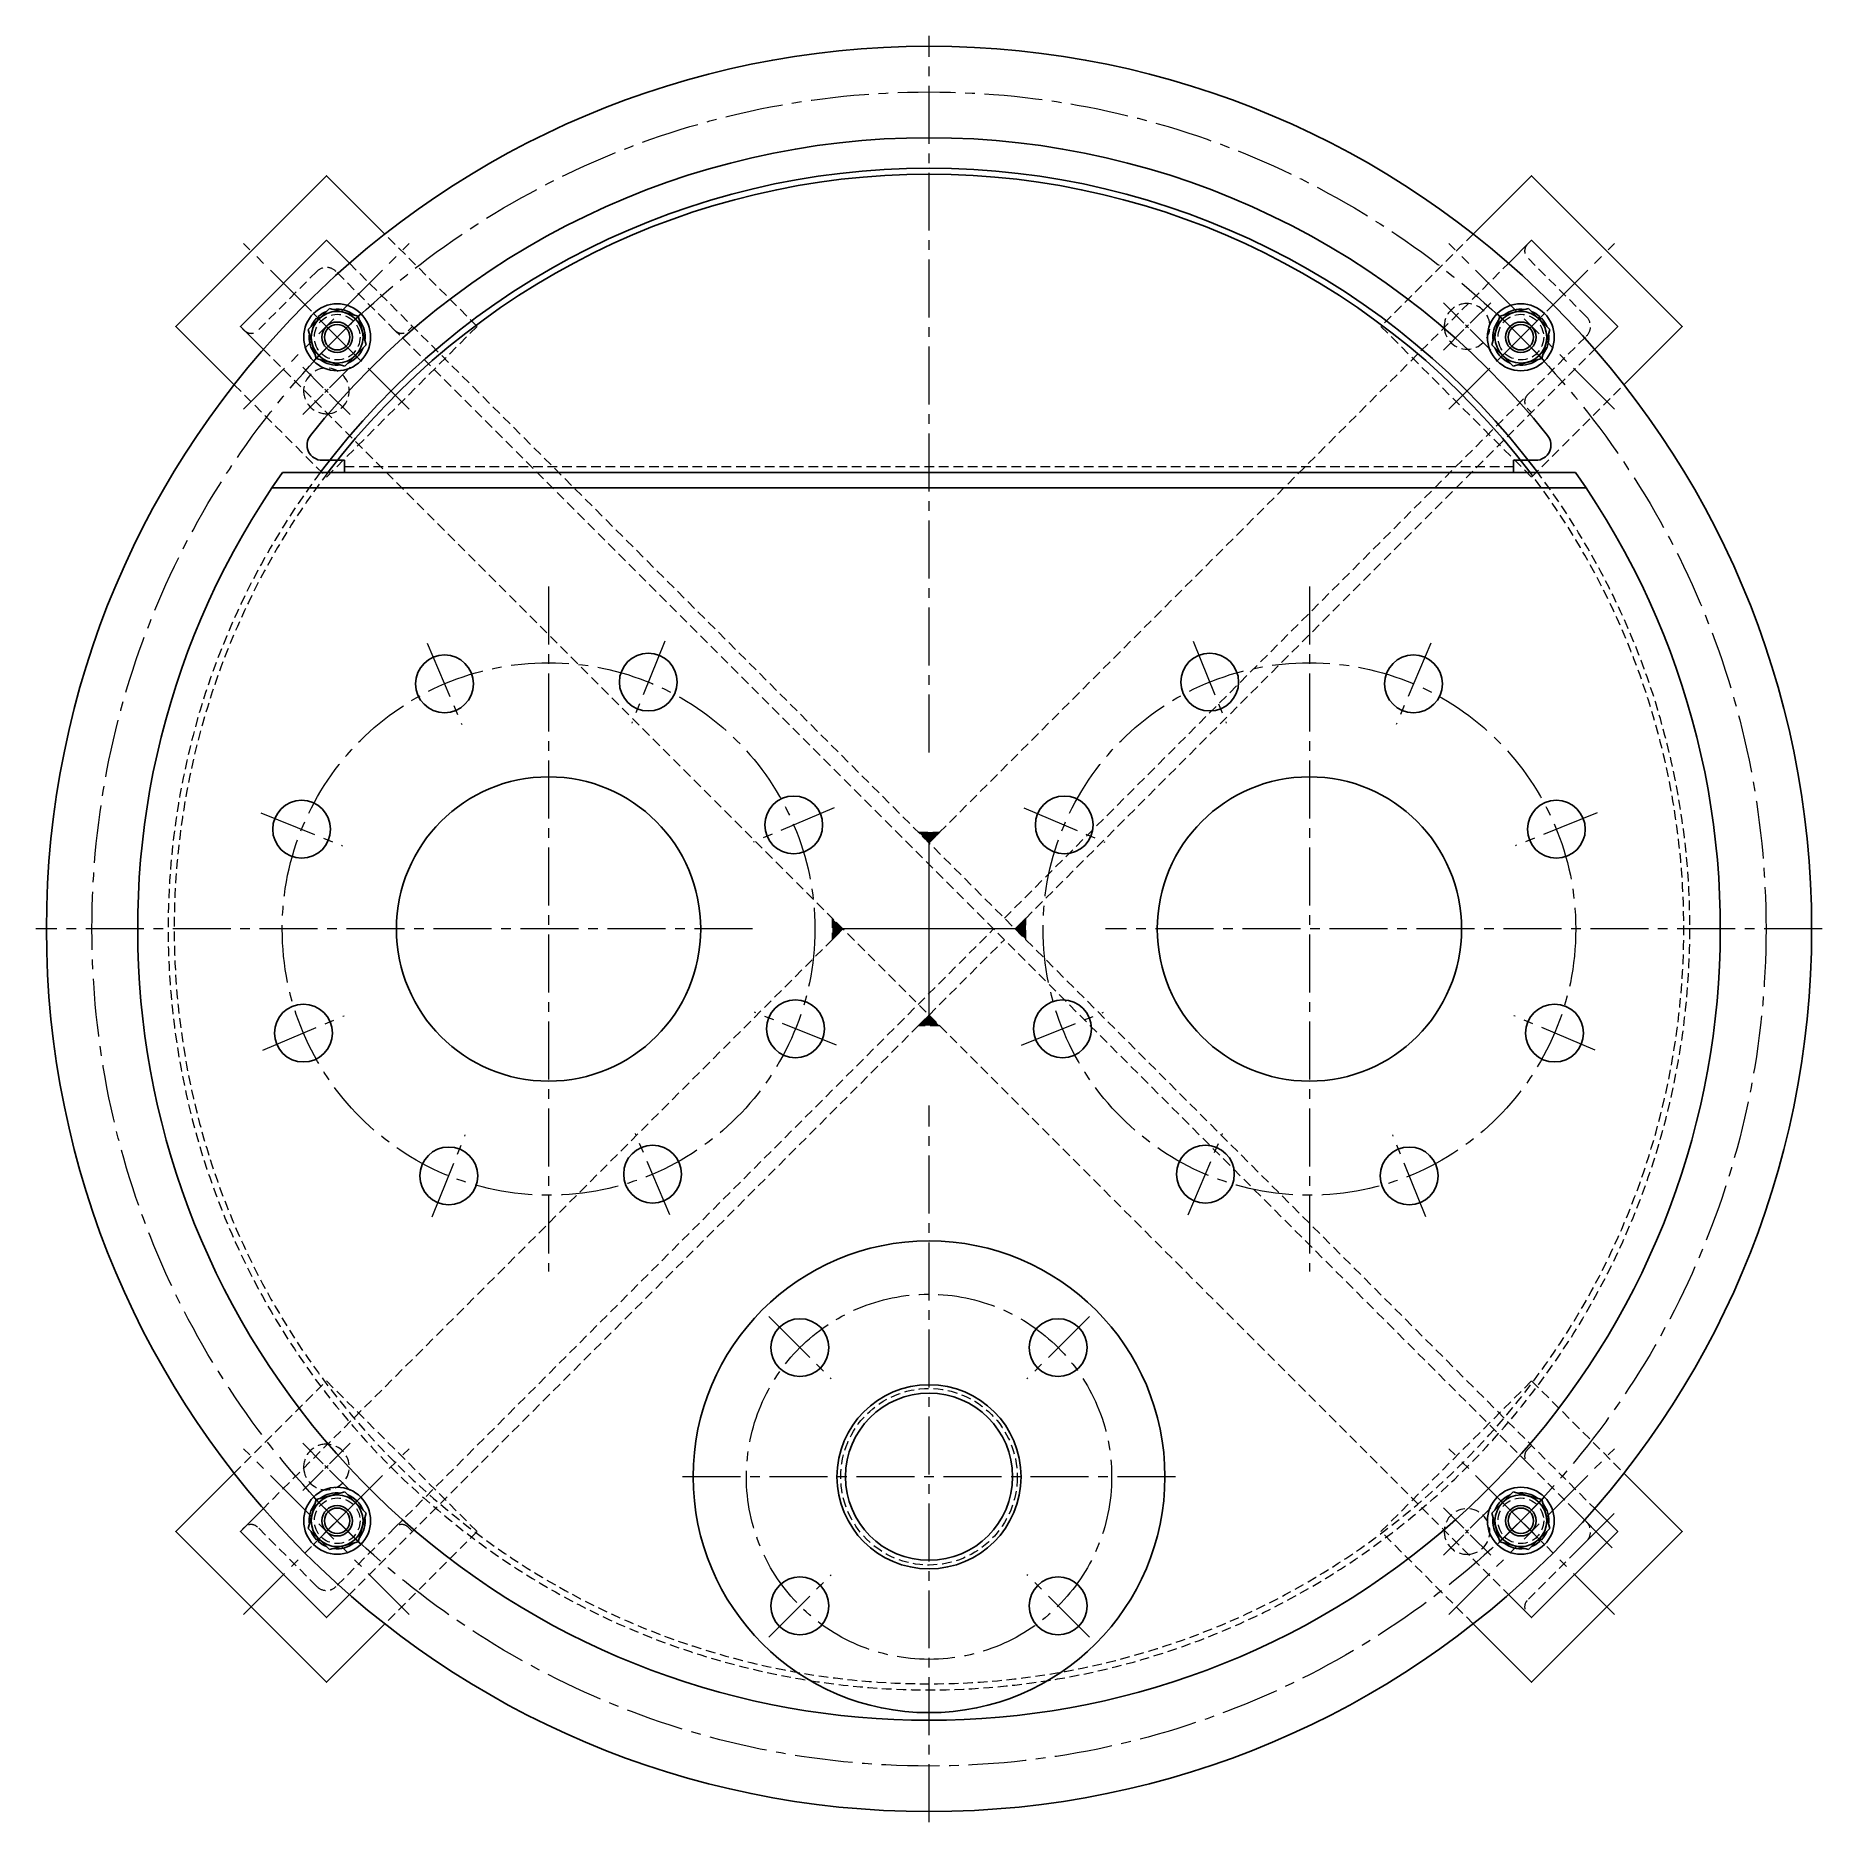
# Model space of a CAD drawing. Header units: millimetres. Extents: x 0 to 70370, y 0 to 11543.
# Drawn here: x 34272 to 34859, y 10880 to 11467 of the extents above; entities that cross this region are included whole.
import ezdxf

# ---------------------------------------------------------------- set-up
doc = ezdxf.new("R2010")
doc.units = ezdxf.units.MM
doc.linetypes.add('CENTER2', pattern=[28.575, 19.05, -3.175, 3.175, -3.175])
doc.linetypes.add('HIDDEN2', pattern=[4.7625, 3.175, -1.5875])
for name, color, linetype, lineweight in [('01_外形線', 7, 'Continuous', 25), ('03_かくれ線', 6, 'HIDDEN2', 13), ('04_中心線', 1, 'CENTER2', 9)]:
    doc.layers.add(name, color=color, linetype=linetype, lineweight=lineweight)

# ---------------------------------------------------------------- blocks, each defined once
blk = doc.blocks.new('*U2880')
at = {"layer": '04_中心線', "color": 0, "linetype": 'CENTER2', "transparency": 16777216}
for p, q in [((0, 7), (0, 38.5)), ((-38.5, 0), (-7, 0)), ((7, 0), (38.5, 0)), ((0, -38.5), (0, -7))]:
    blk.add_line(p, q, dxfattribs=at)
at = {"layer": '04_中心線', "color": 0, "linetype": 'Continuous', "transparency": 16777216}
for p, q in [((-3.5, 0), (3.5, 0)), ((0, -3.5), (0, 3.5))]:
    blk.add_line(p, q, dxfattribs=at)
blk = doc.blocks.new('*U2881')
at = {"layer": '04_中心線', "color": 0, "linetype": 'CENTER2', "transparency": 16777216}
for p, q in [((0, 1.5), (0, 11)), ((-11, 0), (-1.5, 0)), ((1.5, 0), (11, 0)), ((0, -11), (0, -1.5))]:
    blk.add_line(p, q, dxfattribs=at)
at = {"layer": '04_中心線', "color": 0, "linetype": 'Continuous', "transparency": 16777216}
for p, q in [((-0.75, 0), (0.75, 0)), ((0, -0.75), (0, 0.75))]:
    blk.add_line(p, q, dxfattribs=at)
blk = doc.blocks.new('*U2882')
at = {"layer": '04_中心線', "color": 0, "linetype": 'CENTER2', "transparency": 16777216}
for p, q in [((0, 7), (0, 38.5)), ((-38.5, 0), (-7, 0)), ((7, 0), (38.5, 0)), ((0, -38.5), (0, -7))]:
    blk.add_line(p, q, dxfattribs=at)
at = {"layer": '04_中心線', "color": 0, "linetype": 'Continuous', "transparency": 16777216}
for p, q in [((-3.5, 0), (3.5, 0)), ((0, -3.5), (0, 3.5))]:
    blk.add_line(p, q, dxfattribs=at)
blk = doc.blocks.new('*U2883')
at = {"layer": '04_中心線', "color": 0, "linetype": 'CENTER2', "transparency": 16777216}
for p, q in [((0, 1.5), (0, 11)), ((-11, 0), (-1.5, 0)), ((1.5, 0), (11, 0)), ((0, -11), (0, -1.5))]:
    blk.add_line(p, q, dxfattribs=at)
at = {"layer": '04_中心線', "color": 0, "linetype": 'Continuous', "transparency": 16777216}
for p, q in [((-0.75, 0), (0.75, 0)), ((0, -0.75), (0, 0.75))]:
    blk.add_line(p, q, dxfattribs=at)
blk = doc.blocks.new('*U2884')
at = {"layer": '04_中心線', "color": 0, "linetype": 'CENTER2', "transparency": 16777216}
for p, q in [((0, 7), (0, 38.5)), ((-38.5, 0), (-7, 0)), ((7, 0), (38.5, 0)), ((0, -38.5), (0, -7))]:
    blk.add_line(p, q, dxfattribs=at)
at = {"layer": '04_中心線', "color": 0, "linetype": 'Continuous', "transparency": 16777216}
for p, q in [((-3.5, 0), (3.5, 0)), ((0, -3.5), (0, 3.5))]:
    blk.add_line(p, q, dxfattribs=at)
blk = doc.blocks.new('*U2885')
at = {"layer": '04_中心線', "color": 0, "linetype": 'CENTER2', "transparency": 16777216}
for p, q in [((0, 1.5), (0, 11)), ((-11, 0), (-1.5, 0)), ((1.5, 0), (11, 0)), ((0, -11), (0, -1.5))]:
    blk.add_line(p, q, dxfattribs=at)
at = {"layer": '04_中心線', "color": 0, "linetype": 'Continuous', "transparency": 16777216}
for p, q in [((-0.75, 0), (0.75, 0)), ((0, -0.75), (0, 0.75))]:
    blk.add_line(p, q, dxfattribs=at)
blk = doc.blocks.new('*U2878')
at = {"layer": '04_中心線', "color": 0, "linetype": 'CENTER2', "transparency": 16777216}
for p, q in [((0, 7), (0, 38.5)), ((-38.5, 0), (-7, 0)), ((7, 0), (38.5, 0)), ((0, -38.5), (0, -7))]:
    blk.add_line(p, q, dxfattribs=at)
at = {"layer": '04_中心線', "color": 0, "linetype": 'Continuous', "transparency": 16777216}
for p, q in [((-3.5, 0), (3.5, 0)), ((0, -3.5), (0, 3.5))]:
    blk.add_line(p, q, dxfattribs=at)
blk = doc.blocks.new('*U2879')
at = {"layer": '04_中心線', "color": 0, "linetype": 'CENTER2', "transparency": 16777216}
for p, q in [((0, 1.5), (0, 11)), ((-11, 0), (-1.5, 0)), ((1.5, 0), (11, 0)), ((0, -11), (0, -1.5))]:
    blk.add_line(p, q, dxfattribs=at)
at = {"layer": '04_中心線', "color": 0, "linetype": 'Continuous', "transparency": 16777216}
for p, q in [((-0.75, 0), (0.75, 0)), ((0, -0.75), (0, 0.75))]:
    blk.add_line(p, q, dxfattribs=at)
blk = doc.blocks.new('*U2886')
at = {"layer": '04_中心線', "color": 0, "linetype": 'CENTER2', "transparency": 16777216}
for p, q in [((0, 1.5), (0, 11)), ((-11, 0), (-1.5, 0)), ((1.5, 0), (11, 0)), ((0, -11), (0, -1.5))]:
    blk.add_line(p, q, dxfattribs=at)
at = {"layer": '04_中心線', "color": 0, "linetype": 'Continuous', "transparency": 16777216}
for p, q in [((-0.75, 0), (0.75, 0)), ((0, -0.75), (0, 0.75))]:
    blk.add_line(p, q, dxfattribs=at)
blk = doc.blocks.new('*U2891')
at = {"layer": '04_中心線', "color": 0, "linetype": 'CENTER2', "transparency": 16777216}
for p, q in [((0, 1.5), (0, 11)), ((-11, 0), (-1.5, 0)), ((1.5, 0), (11, 0)), ((0, -11), (0, -1.5))]:
    blk.add_line(p, q, dxfattribs=at)
at = {"layer": '04_中心線', "color": 0, "linetype": 'Continuous', "transparency": 16777216}
for p, q in [((-0.75, 0), (0.75, 0)), ((0, -0.75), (0, 0.75))]:
    blk.add_line(p, q, dxfattribs=at)
blk = doc.blocks.new('*U2893')
at = {"layer": '04_中心線', "color": 0, "linetype": 'CENTER2', "transparency": 16777216}
for p, q in [((0, 1.5), (0, 11)), ((-11, 0), (-1.5, 0)), ((1.5, 0), (11, 0)), ((0, -11), (0, -1.5))]:
    blk.add_line(p, q, dxfattribs=at)
at = {"layer": '04_中心線', "color": 0, "linetype": 'Continuous', "transparency": 16777216}
for p, q in [((-0.75, 0), (0.75, 0)), ((0, -0.75), (0, 0.75))]:
    blk.add_line(p, q, dxfattribs=at)
blk = doc.blocks.new('*U2892')
at = {"layer": '04_中心線', "color": 0, "linetype": 'CENTER2', "transparency": 16777216}
for p, q in [((0, 1.5), (0, 11)), ((-11, 0), (-1.5, 0)), ((1.5, 0), (11, 0)), ((0, -11), (0, -1.5))]:
    blk.add_line(p, q, dxfattribs=at)
at = {"layer": '04_中心線', "color": 0, "linetype": 'Continuous', "transparency": 16777216}
for p, q in [((-0.75, 0), (0.75, 0)), ((0, -0.75), (0, 0.75))]:
    blk.add_line(p, q, dxfattribs=at)
blk = doc.blocks.new('*U2906')
at = {"layer": '04_中心線', "color": 0, "linetype": 'CENTER2', "transparency": 16777216}
for p, q in [((0, 58), (0, 293.5)), ((-293.5, 0), (-58, 0)), ((58, 0), (293.5, 0)), ((0, -293.5), (0, -58))]:
    blk.add_line(p, q, dxfattribs=at)
at = {"layer": '04_中心線', "color": 0, "linetype": 'Continuous', "transparency": 16777216}
for p, q in [((0, -29), (0, 29)), ((-29, 0), (29, 0))]:
    blk.add_line(p, q, dxfattribs=at)
blk = doc.blocks.new('*U2907')
at = {"layer": '04_中心線', "color": 0, "linetype": 'CENTER2', "transparency": 16777216}
for p, q in [((0, 1.5), (0, 11)), ((-11, 0), (-1.5, 0)), ((1.5, 0), (11, 0)), ((0, -11), (0, -1.5))]:
    blk.add_line(p, q, dxfattribs=at)
at = {"layer": '04_中心線', "color": 0, "linetype": 'Continuous', "transparency": 16777216}
for p, q in [((-0.75, 0), (0.75, 0)), ((0, -0.75), (0, 0.75))]:
    blk.add_line(p, q, dxfattribs=at)
blk = doc.blocks.new('*U2908')
at = {"layer": '04_中心線', "color": 0, "linetype": 'CENTER2', "transparency": 16777216}
for p, q in [((0, 1.5), (0, 11)), ((-11, 0), (-1.5, 0)), ((1.5, 0), (11, 0)), ((0, -11), (0, -1.5))]:
    blk.add_line(p, q, dxfattribs=at)
at = {"layer": '04_中心線', "color": 0, "linetype": 'Continuous', "transparency": 16777216}
for p, q in [((-0.75, 0), (0.75, 0)), ((0, -0.75), (0, 0.75))]:
    blk.add_line(p, q, dxfattribs=at)
blk = doc.blocks.new('*U2909')
at = {"layer": '04_中心線', "color": 0, "linetype": 'CENTER2', "transparency": 16777216}
for p, q in [((0, 1.5), (0, 11)), ((-11, 0), (-1.5, 0)), ((1.5, 0), (11, 0)), ((0, -11), (0, -1.5))]:
    blk.add_line(p, q, dxfattribs=at)
at = {"layer": '04_中心線', "color": 0, "linetype": 'Continuous', "transparency": 16777216}
for p, q in [((-0.75, 0), (0.75, 0)), ((0, -0.75), (0, 0.75))]:
    blk.add_line(p, q, dxfattribs=at)
blk = doc.blocks.new('*U2910')
at = {"layer": '04_中心線', "color": 0, "linetype": 'CENTER2', "transparency": 16777216}
for p, q in [((0, 1.5), (0, 11)), ((-11, 0), (-1.5, 0)), ((1.5, 0), (11, 0)), ((0, -11), (0, -1.5))]:
    blk.add_line(p, q, dxfattribs=at)
at = {"layer": '04_中心線', "color": 0, "linetype": 'Continuous', "transparency": 16777216}
for p, q in [((-0.75, 0), (0.75, 0)), ((0, -0.75), (0, 0.75))]:
    blk.add_line(p, q, dxfattribs=at)

msp = doc.modelspace()

# ---------------------------------------------------------------- hatches: boundary and pattern name
at = {"layer": '03_かくれ線'}
h = msp.add_hatch(color=256, dxfattribs=at)
h.dxf.hatch_style = 1
h.paths.add_polyline_path([(34562.191, 11205.715), (34565.726, 11202.18), (34569.262, 11205.715)])
h = msp.add_hatch(color=256, dxfattribs=at)
h.dxf.hatch_style = 1
h.paths.add_polyline_path([(34533.906, 11170.36), (34537.442, 11173.895), (34533.906, 11177.431)])
h = msp.add_hatch(color=256, dxfattribs=at)
h.dxf.hatch_style = 1
h.paths.add_polyline_path([(34597.546, 11177.431), (34594.01, 11173.895), (34597.546, 11170.36)])
h = msp.add_hatch(color=256, dxfattribs=at)
h.dxf.hatch_style = 1
h.paths.add_polyline_path([(34569.262, 11142.076), (34565.726, 11145.611), (34562.191, 11142.076)])

# ---------------------------------------------------------------- linework, layer by layer
at = {"layer": '01_外形線'}
for p, q in [((34353.351, 11323.878), (34778.086, 11323.878)), ((34373.719, 11327.878), (34366.36, 11327.878)), ((34373.719, 11327.878), (34373.719, 11323.878)), ((34373.719, 11323.878), (34757.719, 11323.878)), ((34757.719, 11327.878), (34757.719, 11323.878)), ((34757.719, 11327.878), (34765.078, 11327.878)), ((34349.906, 11318.878), (34781.531, 11318.878)), ((34776.562, 10984.273), (34790.233, 10970.602)), ((34777.219, 10968.195), (34790.804, 10981.78)), ((34792, 10975.906), (34763.716, 10947.621))]:
    msp.add_line(p, q, dxfattribs=at)
for points in [[(34337.424, 11352.7), (34318.239, 11371.885), (34367.736, 11421.383), (34386.925, 11402.194)], [(34744.522, 11402.189), (34763.716, 11421.383), (34813.213, 11371.885), (34794.02, 11352.692)], [(34347.021, 11364.317), (34339.452, 11371.885), (34367.736, 11400.17), (34375.307, 11392.599)], [(34756.139, 11392.592), (34763.716, 11400.17), (34792, 11371.885), (34784.424, 11364.309)], [(34368.717, 11377.795), (34361.777, 11370.855)], [(34378.197, 11375.255), (34368.717, 11377.795)], [(34753.24, 11375.255), (34762.721, 11377.795)], [(34762.721, 11377.795), (34769.661, 11370.855)], [(34361.777, 11370.855), (34364.317, 11361.374)], [(34364.981, 11374.06), (34364.492, 11374.549)], [(34365.512, 11374.59), (34365.022, 11375.08)], [(34380.738, 11365.774), (34378.197, 11375.255)], [(34750.7, 11365.774), (34753.24, 11375.255)], [(34765.926, 11374.59), (34766.415, 11375.08)], [(34766.456, 11374.06), (34766.946, 11374.549)], [(34769.661, 11370.855), (34767.121, 11361.374)], [(34373.797, 11358.834), (34380.738, 11365.774)], [(34757.64, 11358.834), (34750.7, 11365.774)], [(34364.317, 11361.374), (34373.797, 11358.834)], [(34767.121, 11361.374), (34757.64, 11358.834)], [(34337.407, 10995.074), (34318.239, 10975.906), (34367.736, 10926.408), (34386.905, 10945.577)], [(34794.035, 10995.084), (34813.213, 10975.906), (34763.716, 10926.408), (34744.541, 10945.583)], [(34364.317, 10986.381), (34373.797, 10988.922)], [(34373.797, 10988.922), (34380.738, 10981.981)], [(34757.64, 10988.922), (34750.7, 10981.981)], [(34767.121, 10986.381), (34757.64, 10988.922)], [(34347.004, 10983.458), (34339.452, 10975.906), (34367.736, 10947.621), (34375.288, 10955.173)], [(34361.777, 10976.901), (34364.317, 10986.381)], [(34784.44, 10983.466), (34792, 10975.906), (34763.716, 10947.621), (34756.157, 10955.18)], [(34769.661, 10976.901), (34767.121, 10986.381)], [(34368.717, 10969.961), (34361.777, 10976.901)], [(34380.738, 10981.981), (34378.197, 10972.501)], [(34750.7, 10981.981), (34753.24, 10972.501)], [(34762.721, 10969.961), (34769.661, 10976.901)], [(34364.981, 10973.696), (34364.492, 10973.206)], [(34365.512, 10973.165), (34365.022, 10972.676)], [(34378.197, 10972.501), (34368.717, 10969.961)], [(34753.24, 10972.501), (34762.721, 10969.961)], [(34765.926, 10973.165), (34766.415, 10972.676)], [(34766.456, 10973.696), (34766.946, 10973.206)]]:
    msp.add_lwpolyline(points, dxfattribs=at)
for points in [[(34367.736, 11376.814, 0.0881874), (34365.022, 11375.08)], [(34376.857, 11375.614, 0.1988668), (34370.057, 11377.436)], [(34754.58, 11375.614, -0.1988668), (34761.38, 11377.436)], [(34763.702, 11376.814, -0.0881874), (34766.415, 11375.08)], [(34364.492, 11374.549, 0.0881874), (34362.758, 11371.836)], [(34380.378, 11367.114, 0.1988668), (34378.556, 11373.914)], [(34751.059, 11367.114, -0.1988668), (34752.881, 11373.914)], [(34766.946, 11374.549, -0.0881874), (34768.68, 11371.836)], [(34362.136, 11369.514, 0.1988668), (34363.958, 11362.714)], [(34374.778, 11359.815, 0.1988668), (34379.756, 11364.793)], [(34756.659, 11359.815, -0.1988668), (34751.681, 11364.793)], [(34769.302, 11369.514, -0.1988668), (34767.48, 11362.714)], [(34365.657, 11361.015, 0.1988668), (34372.457, 11359.193)], [(34765.78, 11361.015, -0.1988668), (34758.98, 11359.193)], [(34365.657, 10986.74, -0.1988668), (34372.457, 10988.562)], [(34765.78, 10986.74, 0.1988668), (34758.98, 10988.562)], [(34362.136, 10978.241, -0.1988668), (34363.958, 10985.041)], [(34374.778, 10987.94, -0.1988668), (34379.756, 10982.962)], [(34756.659, 10987.94, 0.1988668), (34751.681, 10982.962)], [(34769.302, 10978.241, 0.1988668), (34767.48, 10985.041)], [(34380.378, 10980.641, -0.1988668), (34378.556, 10973.841)], [(34751.059, 10980.641, 0.1988668), (34752.881, 10973.841)], [(34364.492, 10973.206, -0.0881874), (34362.758, 10975.92)], [(34367.736, 10970.942, -0.0881874), (34365.022, 10972.676)], [(34376.857, 10972.142, -0.1988668), (34370.057, 10970.32)], [(34754.58, 10972.142, 0.1988668), (34761.38, 10970.32)], [(34763.702, 10970.942, 0.0881874), (34766.415, 10972.676)], [(34766.946, 10973.206, 0.0881874), (34768.68, 10975.92)]]:
    msp.add_lwpolyline(points, format="xyb", dxfattribs=at)
msp.add_lwpolyline([(34353.351, 11323.878, 1.9306146), (34778.086, 11323.878)], format="xyb", close=True, dxfattribs=at)
for centre, radius in [((34565.726, 11173.895), 290), ((34371.257, 11368.314), 11), ((34371.257, 11368.314), 8.5), ((34760.18, 11368.314), 11), ((34760.18, 11368.314), 8.5), ((34371.257, 11368.314), 5), ((34371.257, 11368.314), 4.188), ((34760.18, 11368.314), 5), ((34760.18, 11368.314), 4.188), ((34406.53, 11254.422), 9.5), ((34473.497, 11255.006), 9.5), ((34657.941, 11255.006), 9.5), ((34724.908, 11254.422), 9.5), ((34440.719, 11173.878), 50), ((34690.719, 11173.878), 50), ((34359.59, 11206.656), 9.5), ((34521.263, 11208.067), 9.5), ((34610.175, 11208.067), 9.5), ((34771.847, 11206.656), 9.5), ((34360.175, 11139.689), 9.5), ((34521.847, 11141.1), 9.5), ((34609.59, 11141.1), 9.5), ((34771.263, 11139.689), 9.5), ((34407.941, 11092.749), 9.5), ((34474.908, 11093.334), 9.5), ((34656.53, 11093.334), 9.5), ((34723.497, 11092.749), 9.5), ((34565.726, 10993.895), 77.5), ((34523.3, 11036.322), 9.5), ((34608.152, 11036.322), 9.5), ((34565.726, 10993.895), 30.25), ((34565.726, 10993.895), 27.45), ((34371.257, 10979.441), 11), ((34760.18, 10979.441), 11), ((34371.257, 10979.441), 8.5), ((34371.257, 10979.441), 5), ((34371.257, 10979.441), 4.188), ((34760.18, 10979.441), 8.5), ((34760.18, 10979.441), 5), ((34760.18, 10979.441), 4.188), ((34523.3, 10951.469), 9.5), ((34608.152, 10951.469), 9.5)]:
    msp.add_circle(centre, radius, dxfattribs=at)
for centre, radius, start, end in [((34565.719, 11173.878), 260, 38.574331, 141.425669), ((34565.719, 11173.878), 250, 36.869898, 143.130102), ((34565.719, 11173.878), 248, 37.217236, 142.782764), ((34366.36, 11332.878), 5, 141.425669, 270), ((34765.078, 11332.878), 5, 270, 38.574331)]:
    msp.add_arc(centre, radius, start, end, dxfattribs=at)
at = {"layer": '03_かくれ線'}
for p, q in [((34375.303, 11392.602), (34784.44, 10983.466)), ((34565.726, 11202.18), (34756.139, 11392.592)), ((34762.302, 10998.533), (34390.364, 11370.471)), ((34347.021, 11364.317), (34756.157, 10955.18)), ((34594.01, 11173.895), (34784.424, 11364.309)), ((34590.475, 11177.431), (34762.302, 11349.258)), ((34373.719, 11325.878), (34757.719, 11325.878)), ((34537.442, 11173.895), (34347.004, 10983.458)), ((34390.364, 10977.32), (34586.939, 11173.895)), ((34565.726, 11145.611), (34590.475, 11170.36)), ((34565.726, 11145.611), (34375.288, 10955.173))]:
    msp.add_line(p, q, dxfattribs=at)
for points in [[(34337.427, 11352.697), (34367.736, 11322.388), (34417.234, 11371.885), (34386.925, 11402.194)], [(34744.521, 11402.188), (34714.218, 11371.885), (34763.716, 11322.388), (34794.02, 11352.692)], [(34565.726, 11202.18), (34562.191, 11205.715), (34569.262, 11205.715), (34565.726, 11202.18)], [(34537.442, 11173.895), (34533.906, 11177.431), (34533.906, 11170.36), (34537.442, 11173.895)], [(34594.01, 11173.895), (34597.546, 11170.36), (34597.546, 11177.431), (34594.01, 11173.895)], [(34565.726, 11145.611), (34569.262, 11142.076), (34562.191, 11142.076), (34565.726, 11145.611)], [(34337.409, 10995.075), (34367.736, 11025.403), (34417.234, 10975.906), (34386.905, 10945.577)], [(34744.541, 10945.583), (34714.218, 10975.906), (34763.716, 11025.403), (34794.035, 10995.084)]]:
    msp.add_lwpolyline(points, dxfattribs=at)
for points in [[(34763.716, 11343.601), (34762.302, 11345.015, -0.4142136), (34762.302, 11349.258), (34781.747, 11368.703, 0.4142136), (34781.747, 11375.067), (34762.302, 11394.513, -0.4142136), (34762.302, 11398.755), (34763.716, 11400.17)], [(34396.02, 11371.885), (34394.606, 11370.471, -0.4142136), (34390.364, 11370.471), (34370.918, 11389.917, 0.4142136), (34364.554, 11389.917), (34345.109, 11370.471, -0.4142136), (34340.866, 11370.471), (34339.452, 11371.885)], [(34763.716, 11004.19), (34762.302, 11002.776, 0.4142136), (34762.302, 10998.533), (34781.747, 10979.087, -0.4142136), (34781.747, 10972.724), (34762.302, 10953.278, 0.4142136), (34762.302, 10949.035), (34763.716, 10947.621)], [(34396.02, 10975.906), (34394.606, 10977.32, 0.4142136), (34390.364, 10977.32), (34370.918, 10957.874, -0.4142136), (34364.554, 10957.874), (34345.109, 10977.32, 0.4142136), (34340.866, 10977.32), (34339.452, 10975.906)]]:
    msp.add_lwpolyline(points, format="xyb", dxfattribs=at)
for centre, radius in [((34371.272, 11368.35), 7.5), ((34371.272, 11368.35), 7.5), ((34760.18, 11368.35), 7.5), ((34760.18, 11368.35), 7.5), ((34565.726, 10993.895), 29), ((34371.272, 10979.441), 7.5), ((34371.272, 10979.441), 7.5), ((34760.18, 10979.441), 7.5), ((34760.18, 10979.441), 7.5)]:
    msp.add_circle(centre, radius, dxfattribs=at)
for centre, radius, start, end in [((34742.503, 11371.885), 7.5, 86.810315, 183.189685), ((34742.503, 11371.885), 7.5, 183.189685, 86.810315), ((34367.736, 11350.672), 7.5, 273.189685, 176.810315), ((34367.736, 11350.672), 7.5, 176.810315, 273.189685), ((34565.719, 11173.878), 250, 143.130102, 36.869898), ((34565.719, 11173.878), 248, 142.782764, 37.217236), ((34367.736, 10997.119), 7.5, 86.810315, 183.189685), ((34367.736, 10997.119), 7.5, 183.189685, 86.810315), ((34742.503, 10975.906), 7.5, 273.189685, 176.810315), ((34742.503, 10975.906), 7.5, 176.810315, 273.189685)]:
    msp.add_arc(centre, radius, start, end, dxfattribs=at)
at = {"layer": '04_中心線'}
msp.add_line((34484.744, 10993.938), (34646.744, 10993.938), dxfattribs=at)
for points in [[(34363.479, 11360.536), (34379.035, 11376.093)], [(34379.035, 11360.536), (34363.479, 11376.093)], [(34767.959, 11360.536), (34752.402, 11376.093)], [(34752.402, 11360.536), (34767.959, 11376.093)], [(34440.719, 11286.378), (34440.719, 11061.378)], [(34690.719, 11286.378), (34690.719, 11061.378)], [(34400.864, 11267.769), (34412.195, 11241.075)], [(34478.929, 11268.451), (34468.065, 11241.562)], [(34652.509, 11268.451), (34663.372, 11241.562)], [(34730.573, 11267.769), (34719.242, 11241.075)], [(34346.146, 11212.088), (34373.034, 11201.224)], [(34534.61, 11213.732), (34507.916, 11202.401)], [(34596.827, 11213.732), (34623.522, 11202.401)], [(34785.291, 11212.088), (34758.403, 11201.224)], [(34346.827, 11134.023), (34373.522, 11145.354)], [(34535.291, 11135.668), (34508.403, 11146.531)], [(34596.146, 11135.668), (34623.034, 11146.531)], [(34784.61, 11134.023), (34757.916, 11145.354)], [(34402.509, 11079.305), (34413.372, 11106.193)], [(34480.573, 11079.986), (34469.242, 11106.681)], [(34650.864, 11079.986), (34662.195, 11106.681)], [(34728.929, 11079.305), (34718.065, 11106.193)], [(34513.047, 11046.575), (34533.553, 11026.069)], [(34618.405, 11046.575), (34597.899, 11026.069)], [(34363.479, 10987.219), (34379.035, 10971.663)], [(34379.035, 10987.219), (34363.479, 10971.663)], [(34767.959, 10987.219), (34752.402, 10971.663)], [(34752.402, 10987.219), (34767.959, 10971.663)], [(34513.047, 10941.216), (34533.553, 10961.722)], [(34618.405, 10941.216), (34597.899, 10961.722)]]:
    msp.add_lwpolyline(points, dxfattribs=at)
for centre, radius in [((34565.719, 11173.878), 275.018), ((34440.719, 11173.878), 87.5), ((34690.719, 11173.878), 87.5), ((34565.726, 10993.895), 60)]:
    msp.add_circle(centre, radius, dxfattribs=at)

# ---------------------------------------------------------------- block references
at = {"layer": '04_中心線', "linetype": 'CENTER2'}
for name, p, rotation in [('*U2906', (34565.719, 11173.878), 90.00000000000001), ('*U2878', (34367.736, 11371.885), 45.00000000000001), ('*U2880', (34763.716, 11371.885), 45.00000000000001), ('*U2893', (34371.272, 11368.35), 314.9999999999999), ('*U2909', (34371.272, 11368.35), 315), ('*U2881', (34742.503, 11371.885), 45.00000000000001), ('*U2892', (34760.18, 11368.35), 45.00000000000001), ('*U2907', (34760.18, 11368.35), 45.00000000000001), ('*U2879', (34367.736, 11350.672), 45.00000000000001), ('*U2884', (34367.736, 10975.906), 45.00000000000001), ('*U2882', (34763.716, 10975.906), 45.00000000000001), ('*U2885', (34367.736, 10997.119), 45.00000000000001), ('*U2886', (34371.272, 10979.441), 45.00000000000001), ('*U2910', (34371.272, 10979.441), 45.00000000000001), ('*U2891', (34760.18, 10979.441), 315), ('*U2908', (34760.18, 10979.441), 135.0000000000001), ('*U2883', (34742.503, 10975.906), 45.00000000000001)]:
    msp.add_blockref(name, p, dxfattribs=dict(at, rotation=rotation))

doc.saveas('drawing.dxf')
